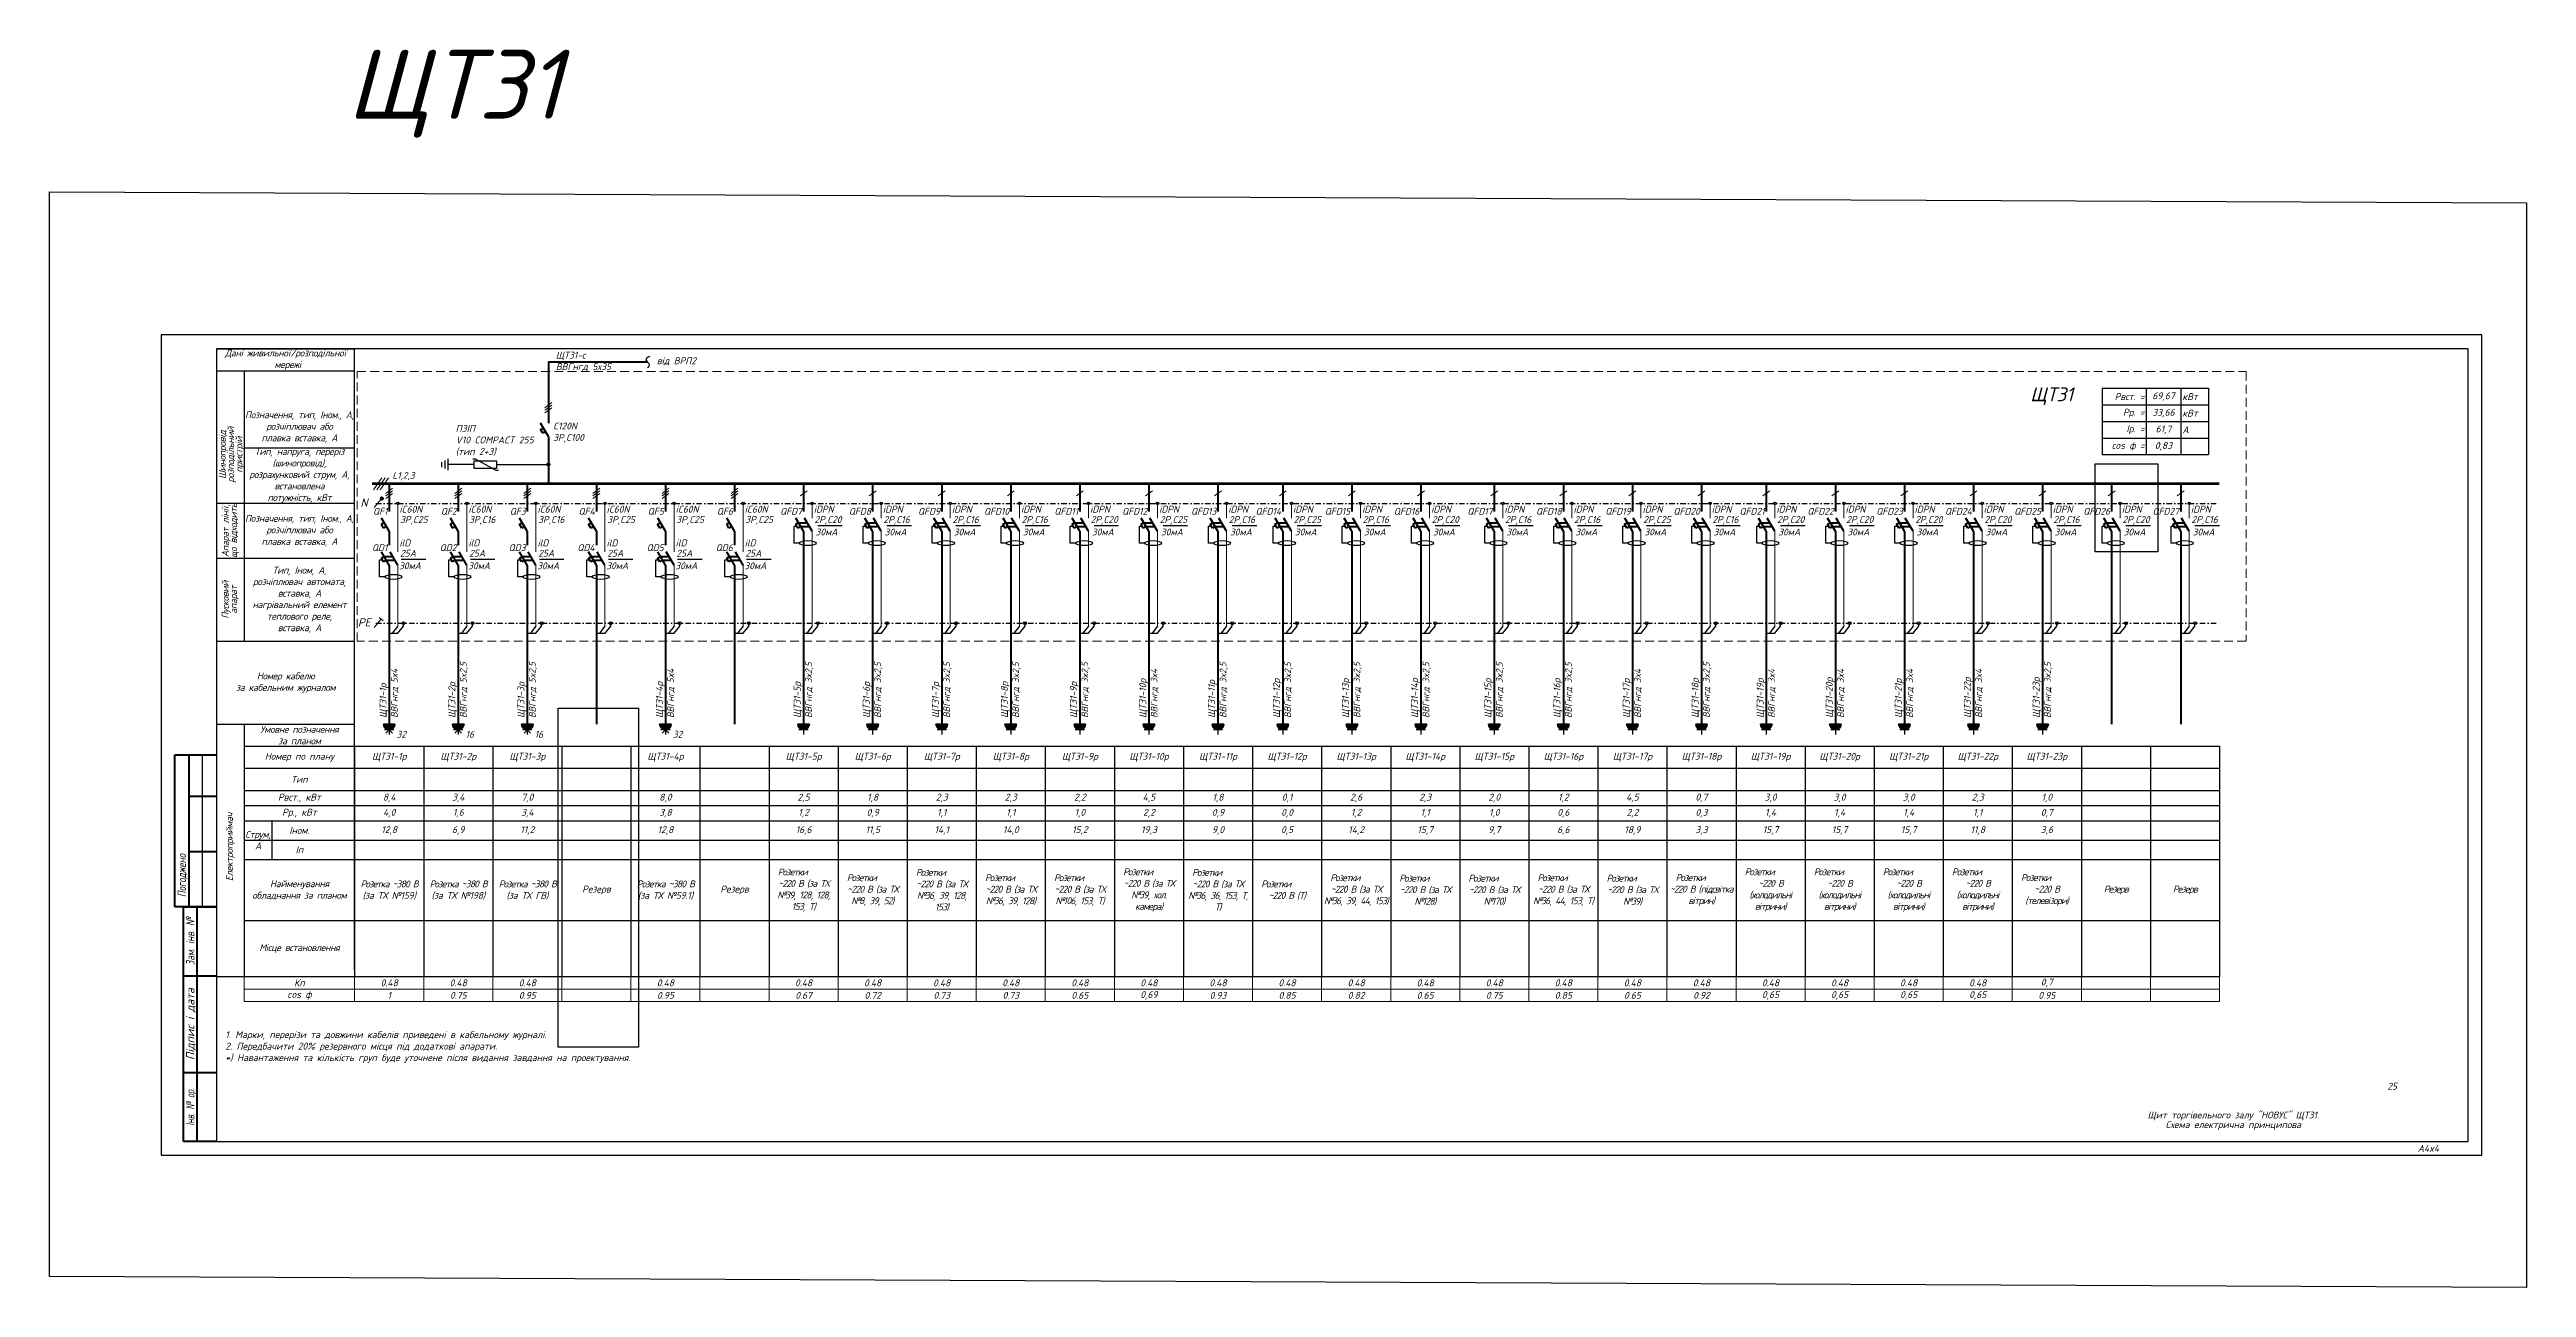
# Model space of a CAD drawing. Header units: millimetres. Extents: x -122434 to 1506205, y -201405 to 386015.
# Drawn here: x 438539 to 528195, y -395 to 44418 of the extents above; entities that cross this region are included whole.
import ezdxf
from ezdxf.enums import TextEntityAlignment as Align

# ---------------------------------------------------------------- set-up
doc = ezdxf.new("R2010")
doc.units = ezdxf.units.MM
doc.linetypes.add('DASHDOTX2', pattern=[2, 1, -0.5, 0, -0.5])
doc.linetypes.add('DASHED', pattern=[9.525, 6.35, -3.175])
doc.layers.get('Defpoints').update_dxf_attribs({"color": 4})
doc.styles.add('GOST 2.304', font='isocpeui.ttf')
doc.styles.add('ICO', font='isocpeui.ttf')
doc.styles.add('ГОСТ 2.304', font='isocpeui.ttf')
doc.styles.add('СГЕНЕРИР_СТИЛЬ_7', font='isocpeui.ttf')

msp = doc.modelspace()

# ---------------------------------------------------------------- texts
at = {"color": 3, "lineweight": 40, "style": 'GOST 2.304'}
msp.add_text('ЩТЗ1', height=2500, dxfattribs=at).set_placement((449305, 41910))
at = {"color": 0, "lineweight": 40, "style": 'GOST 2.304'}
msp.add_text('ЩТЗ1', height=500, dxfattribs=at).set_placement((510233, 31686))
at = {"color": 0, "lineweight": 9, "style": 'ICO'}
for s, height, p in [('L1,2,3', 243.1, (450952, 28879)), ('N', 300, (449793, 27869)), ('PE', 300, (449700, 23531))]:
    msp.add_text(s, height=height, dxfattribs=at).set_placement(p)
at = {"linetype": 'Continuous', "char_height": 250, "style": 'ГОСТ 2.304'}
for s, insert, width, attachment_point in [('{\\T0.95;Дані живильної/розподільної\\P мережі}', (447083, 33189), 5000, 5), ('{\\C7;ЩТЗ1-с}', (456864, 33320), 4000, 4), ('{\\C7;від ВРП2}', (460521, 33132), 4000, 4), ('\\pt3000;ВВГнгд 5х35', (456864, 32920), 4000, 4)]:
    msp.add_mtext(s, dxfattribs=dict(at, insert=insert, width=width, attachment_point=attachment_point))
at = {"color": 7, "linetype": 'Continuous', "char_height": 250, "attachment_point": 5, "rotation": 90, "line_spacing_factor": 0.72, "style": 'ГОСТ 2.304'}
for s, insert, width in [('{\\T0.95;Шинопровід\\Pрозподільний \\Pпристрій}', (445127, 29750), 3500), ('{\\T0.95;Апарат лінії, що відходить}', (445083, 27000), 2000), ('{\\T0.95;Пусковий \\Pапарат}', (445083, 24500), 3000), ('{\\T0.95;Електроприймач}', (445083, 15550), 8900)]:
    msp.add_mtext(s, dxfattribs=dict(at, insert=insert, width=width))
at = {"color": 7, "linetype": 'Continuous', "char_height": 250, "style": 'ГОСТ 2.304'}
for s, insert, width, attachment_point in [('{\\T0.95;Позначення, тип, Iном., А, розчіплювач або \\Pплавка вставка, А}', (447583, 30750), 4000, 5), ('{\\C256;ПЗІП\\PV10 COMPACT 255\\P(тип 2+3)}', (453239, 30272), 4000, 4), ('{\\T0.95;Тип, напруга, переріз (шинопровід), розрахунковий струм, А, встановлена \\Pпотужність, кВт}', (447583, 29000), 4000, 5), ('{\\T0.95;Позначення, тип, Iном., А, розчіплювач або \\Pплавка вставка, А}', (447583, 27000), 4000, 5), ('{\\T0.95;Тип, Iном, А,\\Pрозчіплювач автомата,\\Pвставка, А\\Pнагрівальний елемент теплового реле,\\Pвставка, А}', (447583, 24500), 4000, 5), ('{\\T0.95;Номер кабелю \\Pза кабельним журналом}', (447083, 21500), 5000, 5), ('{\\T0.95;Умовне позначення \\Pза планом}', (447583, 19600), 4000, 5), ('{\\C256;32}', (451098, 19631), 4000, 4), ('{\\C256;16}', (453598, 19631), 4000, 4), ('{\\C256;16}', (456098, 19631), 4000, 4), ('{\\C256;32}', (461098, 19631), 4000, 4), ('{\\T0.95;Струм, А}', (446083, 15800), 1000, 5)]:
    msp.add_mtext(s, dxfattribs=dict(at, insert=insert, width=width, attachment_point=attachment_point))
at = {"color": 1, "linetype": 'Continuous', "insert": (456766, 30553), "char_height": 250, "width": 4000, "attachment_point": 4, "style": 'ГОСТ 2.304'}
msp.add_mtext('{\\C7;C120N\\P3P,C100}', dxfattribs=at)
at = {"color": 7, "linetype": 'Continuous', "char_height": 250, "width": 4000, "attachment_point": 4, "rotation": 90, "style": 'ГОСТ 2.304'}
for s, insert in [('{\\C256;ЩТЗ1-1р\\P\\H0.95833x;ВВГнгд 5x4}', (450833, 20220)), ('{\\C256;ЩТЗ1-2р\\P\\H0.95833x;ВВГнгд 5x2,5}', (453333, 20220)), ('{\\C256;ЩТЗ1-3р\\P\\H0.95833x;ВВГнгд 5x2,5}', (455833, 20220)), ('{\\C256;ЩТЗ1-4р\\P\\H0.95833x;ВВГнгд 5x4}', (460833, 20220)), ('{\\C256;ЩТЗ1-5р\\P\\H0.95833x;ВВГнгд 3x2,5}', (465833, 20220)), ('{\\C256;ЩТЗ1-6р\\P\\H0.95833x;ВВГнгд 3x2,5}', (468333, 20220)), ('{\\C256;ЩТЗ1-7р\\P\\H0.95833x;ВВГнгд 3x2,5}', (470833, 20220)), ('{\\C256;ЩТЗ1-8р\\P\\H0.95833x;ВВГнгд 3x2,5}', (473333, 20220)), ('{\\C256;ЩТЗ1-9р\\P\\H0.95833x;ВВГнгд 3x2,5}', (475833, 20220)), ('{\\C256;ЩТЗ1-10р\\P\\H0.95833x;ВВГнгд 3x4}', (478333, 20220)), ('{\\C256;ЩТЗ1-11р\\P\\H0.95833x;ВВГнгд 3x2,5}', (480833, 20220)), ('{\\C256;ЩТЗ1-12р\\P\\H0.95833x;ВВГнгд 3x2,5}', (483179, 20220)), ('{\\C256;ЩТЗ1-13р\\P\\H0.95833x;ВВГнгд 3x2,5}', (485679, 20220)), ('{\\C256;ЩТЗ1-14р\\P\\H0.95833x;ВВГнгд 3x2,5}', (488179, 20220)), ('{\\C256;ЩТЗ1-15р\\P\\H0.95833x;ВВГнгд 3x2,5}', (490833, 20220)), ('{\\C256;ЩТЗ1-16р\\P\\H0.95833x;ВВГнгд 3x2,5}', (493333, 20220)), ('{\\C256;ЩТЗ1-17р\\P\\H0.95833x;ВВГнгд 3x4}', (495833, 20220)), ('{\\C256;ЩТЗ1-18р\\P\\H0.95833x;ВВГнгд 3x2,5}', (498333, 20220)), ('{\\C256;ЩТЗ1-19р\\P\\H0.95833x;ВВГнгд 3x4}', (500679, 20220)), ('{\\C256;ЩТЗ1-20р\\P\\H0.95833x;ВВГнгд 3x4}', (503179, 20220)), ('{\\C256;ЩТЗ1-21р\\P\\H0.95833x;ВВГнгд 3x4}', (505679, 20220)), ('{\\C256;ЩТЗ1-22р\\P\\H0.95833x;ВВГнгд 3x4}', (508179, 20220)), ('{\\C256;ЩТЗ1-23р\\P\\H0.95833x;ВВГнгд 3x2,5}', (510679, 20220))]:
    msp.add_mtext(s, dxfattribs=dict(at, insert=insert))
at = {"lineweight": 15, "insert": (444902, 8882), "char_height": 250, "width": 14539.48, "attachment_point": 1, "style": 'ГОСТ 2.304'}
msp.add_mtext('{\\C7;1. Марки, перерізи та довжини кабелів приведені в кабельному журналі}.\\P{\\C7;2. Передбачити 20% резервного місця під додаткові апарати.\\P*) Навантаження та кількість груп буде уточнене після видання завдання на проектування.}', dxfattribs=at)
at = {"linetype": 'Continuous', "lineweight": 25, "char_height": 250, "attachment_point": 5, "line_spacing_factor": 0.84, "style": 'GOST 2.304'}
for s, insert, width in [('{\\C7;25}', (523333, 6889), 1500), ('{\\C7;Щит торгівельного залу "НОВУС" ЩТЗ1. \\PСхема електрична принципова }', (517583, 5639), 7000)]:
    msp.add_mtext(s, dxfattribs=dict(at, insert=insert, width=width))

# ---------------------------------------------------------------- blocks, each defined once
blk = doc.blocks.new('*T18')
at = {"color": 0, "linetype": 'ByBlock', "lineweight": -2, "transparency": 16777216}
for p, q in [((0, 0), (71500, 0)), ((0, 0), (0, -8340)), ((4000, 0), (4000, -8340)), ((6500, 0), (6500, -1600)), ((9000, 0), (9000, -1600)), ((11500, 0), (11500, -1600)), ((14000, 0), (14000, -1600)), ((16500, 0), (16500, -1600)), ((19000, 0), (19000, -8340)), ((21500, 0), (21500, -8340)), ((24000, 0), (24000, -8340)), ((26500, 0), (26500, -8340)), ((29000, 0), (29000, -8340)), ((31500, 0), (31500, -8340)), ((34000, 0), (34000, -8340)), ((36500, 0), (36500, -8340)), ((39000, 0), (39000, -8340)), ((41500, 0), (41500, -8340)), ((44000, 0), (44000, -8340)), ((46500, 0), (46500, -8340)), ((49000, 0), (49000, -8340)), ((51500, 0), (51500, -8340)), ((54000, 0), (54000, -8340)), ((56500, 0), (56500, -8340)), ((59000, 0), (59000, -8340)), ((61500, 0), (61500, -8340)), ((64000, 0), (64000, -8340)), ((66500, 0), (66500, -8340)), ((69000, 0), (69000, -8340)), ((71500, 0), (71500, -8340)), ((0, -800), (71500, -800)), ((0, -1600), (71500, -1600)), ((0, -2150), (4000, -2150)), ((6500, -2150), (6500, -8340)), ((9000, -2150), (9000, -8340)), ((11500, -2150), (11500, -8340)), ((14000, -2150), (14000, -8340)), ((16500, -2150), (71500, -2150)), ((16500, -2150), (16500, -8340)), ((0, -2700), (71500, -2700)), ((0, -3400), (71500, -3400)), ((0, -4100), (71500, -4100)), ((0, -6315), (71500, -6315)), ((0, -8340), (71500, -8340))]:
    blk.add_line(p, q, dxfattribs=at)
at = {"color": 0, "lineweight": -2, "transparency": 16777216}
for p, q in [((6500, -1600), (6500, -2150)), ((9000, -1600), (9000, -2150)), ((11500, -1600), (11500, -2150)), ((14000, -1600), (14000, -2150)), ((16500, -1600), (16500, -2150)), ((4000, -2150), (16500, -2150))]:
    blk.add_line(p, q, dxfattribs=at)
at = {"layer": 'Defpoints', "color": 8, "linetype": 'ByBlock', "lineweight": 0, "transparency": 16777216}
for p, q in [((0, -8340), (0, -9247)), ((0, -8794), (71500, -8794)), ((4000, -8340), (4000, -9247)), ((6500, -8340), (6500, -9247)), ((9000, -8340), (9000, -9247)), ((11500, -8340), (11500, -9247)), ((14000, -8340), (14000, -9247)), ((16500, -8340), (16500, -9247)), ((19000, -8340), (19000, -9247)), ((21500, -8340), (21500, -9247)), ((24000, -8340), (24000, -9247)), ((26500, -8340), (26500, -9247)), ((29000, -8340), (29000, -9247)), ((31500, -8340), (31500, -9247)), ((34000, -8340), (34000, -9247)), ((36500, -8340), (36500, -9247)), ((39000, -8340), (39000, -9247)), ((41500, -8340), (41500, -9247)), ((44000, -8340), (44000, -9247)), ((46500, -8340), (46500, -9247)), ((49000, -8340), (49000, -9247)), ((51500, -8340), (51500, -9247)), ((54000, -8340), (54000, -9247)), ((56500, -8340), (56500, -9247)), ((59000, -8340), (59000, -9247)), ((61500, -8340), (61500, -9247)), ((64000, -8340), (64000, -9247)), ((66500, -8340), (66500, -9247)), ((69000, -8340), (69000, -9247)), ((71500, -8340), (71500, -9247)), ((0, -9247), (71500, -9247))]:
    blk.add_line(p, q, dxfattribs=at)
at = {"color": 0, "transparency": 16777216, "char_height": 250, "attachment_point": 5, "style": 'ГОСТ 2.304'}
for s, insert, width in [('Номер по плану', (2000, -400), 3880), ('ЩТЗ1-1р', (5250, -400), 2380), ('ЩТЗ1-2р', (7750, -400), 2380), ('ЩТЗ1-3р', (10250, -400), 2380), ('ЩТЗ1-4р', (15250, -400), 2380), ('ЩТЗ1-5р', (20250, -400), 2380), ('ЩТЗ1-6р', (22750, -400), 2380), ('ЩТЗ1-7р', (25250, -400), 2380), ('ЩТЗ1-8р', (27750, -400), 2380), ('ЩТЗ1-9р', (30250, -400), 2380), ('ЩТЗ1-10р', (32750, -400), 2380), ('ЩТЗ1-11р', (35250, -400), 2380), ('ЩТЗ1-12р', (37750, -400), 2380), ('ЩТЗ1-13р', (40250, -400), 2380), ('ЩТЗ1-14р', (42750, -400), 2380), ('ЩТЗ1-15р', (45250, -400), 2380), ('ЩТЗ1-16р', (47750, -400), 2380), ('ЩТЗ1-17р', (50250, -400), 2380), ('ЩТЗ1-18р', (52750, -400), 2380), ('ЩТЗ1-19р', (55250, -400), 2380), ('ЩТЗ1-20р', (57750, -400), 2380), ('ЩТЗ1-21р', (60250, -400), 2380), ('ЩТЗ1-22р', (62750, -400), 2380), ('ЩТЗ1-23р', (65250, -400), 2380), ('Рвст., кВт', (2000, -1875), 3880), ('Тип', (2000, -1200), 3880), ('8,4', (5250, -1875), 2380), ('3,4', (7750, -1875), 2380), ('7,0', (10250, -1875), 2380), ('8,0', (15250, -1875), 2380), ('2,5', (20250, -1875), 2380), ('1,8', (22750, -1875), 2380), ('2,3', (25250, -1875), 2380), ('2,3', (27750, -1875), 2380), ('2,2', (30250, -1875), 2380), ('4,5', (32750, -1875), 2380), ('1,8', (35250, -1875), 2380), ('0,1', (37750, -1875), 2380), ('2,6', (40250, -1875), 2380), ('2,3', (42750, -1875), 2380), ('2,0', (45250, -1875), 2380), ('1,2', (47750, -1875), 2380), ('4,5', (50250, -1875), 2380), ('0,7', (52750, -1875), 2380), ('3,0', (55250, -1875), 2380), ('3,0', (57750, -1875), 2380), ('3,0', (60250, -1875), 2380), ('2,3', (62750, -1875), 2380), ('1,0', (65250, -1875), 2380), ('Рр., кВт', (2000, -2425), 3880), ('Іном.', (2000, -3050), 3880), ('12,8', (5250, -3050), 2380), ('6,9', (7750, -3050), 2380), ('11,2', (10250, -3050), 2380), ('12,8', (15250, -3050), 2380), ('16,6', (20250, -3050), 2380), ('11,5', (22750, -3050), 2380), ('14,1', (25250, -3050), 2380), ('14,0', (27750, -3050), 2380), ('15,2', (30250, -3050), 2380), ('19,3', (32750, -3050), 2380), ('9,0', (35250, -3050), 2380), ('0,5', (37750, -3050), 2380), ('14,2', (40250, -3050), 2380), ('15,7', (42750, -3050), 2380), ('9,7', (45250, -3050), 2380), ('6,6', (47750, -3050), 2380), ('18,9', (50250, -3050), 2380), ('3,3', (52750, -3050), 2380), ('15,7', (55250, -3050), 2380), ('15,7', (57750, -3050), 2380), ('15,7', (60250, -3050), 2380), ('11,8', (62750, -3050), 2380), ('3,6', (65250, -3050), 2380), ('Іп', (2000, -3750), 3880), ('{\\T0.85;\\C7;Розетки       ~220 В (за ТХ №39, 128, 128, 153, T)}', (20250, -5208), 2380), ('{\\T0.85;\\C7;Розетки       ~220 В (за ТХ №36, 39, 128, 153)}', (25250, -5208), 2380), ('{\\T0.85;\\C7;Розетки       ~220 В (за ТХ №39, хол. камера)}', (32750, -5208), 2380), ('{\\T0.85;\\C7;Розетки       ~220 В (за ТХ №36, 36, 153, Т, Т)}', (35250, -5208), 2380), ('{\\T0.85;\\C7;Розетки       ~220 В (холодильні вітрини)}', (55250, -5208), 2380), ('{\\T0.85;\\C7;Розетки       ~220 В (холодильні вітрини)}', (57750, -5208), 2380), ('{\\T0.85;\\C7;Розетки       ~220 В (холодильні вітрини)}', (60250, -5208), 2380), ('{\\T0.85;\\C7;Розетки       ~220 В (холодильні вітрини)}', (62750, -5208), 2380), ('{\\T0.95;\\C7;Найменування обладнання за планом}', (2000, -5208), 3880), ('{\\T0.85;\\C7;Розетка ~380 В \\T0.95;(за ТХ №159)}', (5250, -5208), 2380), ('{\\T0.85;\\C7;Розетка ~380 В \\T0.95;(за ТХ №198)}', (7750, -5208), 2380), ('{\\T0.85;\\C7;Розетка ~380 В \\T0.95;(за ТХ ГВ)}', (10250, -5208), 2380), ('Резерв', (12750, -5208), 2380), ('{\\T0.85;\\C7;Розетка ~380 В \\T0.95;(за ТХ №59.1)}', (15250, -5208), 2380), ('Резерв', (17750, -5208), 2380), ('{\\T0.85;\\C7;Розетки       ~220 В (за ТХ №8, 39, 52)}', (22750, -5208), 2380), ('{\\T0.85;\\C7;Розетки       ~220 В (за ТХ №36, 39, 128)}', (27750, -5208), 2380), ('{\\T0.85;\\C7;Розетки       ~220 В (за ТХ №106, 153, T)}', (30250, -5208), 2380), ('{\\T0.85;\\C7;Розетки       ~220 В (Т)}', (37750, -5208), 2380), ('{\\T0.85;\\C7;Розетки       ~220 В (за ТХ №36, 39, 44, 153)}', (40250, -5208), 2380), ('{\\T0.85;\\C7;Розетки       ~220 В (за ТХ №128)}', (42750, -5208), 2380), ('{\\T0.85;\\C7;Розетки       ~220 В (за ТХ №170)}', (45250, -5208), 2380), ('{\\T0.85;\\C7;Розетки       ~220 В (за ТХ №36, 44, 153, T)}', (47750, -5208), 2380), ('{\\T0.85;\\C7;Розетки       ~220 В (за ТХ №39)}', (50250, -5208), 2380), ('{\\T0.85;\\C7;Розетки       ~220 В (підсвітка вітрин)}', (52750, -5208), 2380), ('{\\T0.85;\\C7;Розетки       ~220 В (телевізори)}', (65250, -5208), 2380), ('{\\T0.85;\\C7;Резерв}', (67750, -5208), 2380), ('{\\T0.85;\\C7;Резерв}', (70250, -5208), 2380), ('{\\T0.95;\\C7;Місце встановлення}', (2000, -7328), 3880)]:
    blk.add_mtext(s, dxfattribs=dict(at, insert=insert, width=width))
at = {"color": 7, "true_color": 0xffffff, "transparency": 16777216, "char_height": 250, "attachment_point": 5, "style": 'ГОСТ 2.304'}
for s, insert, width in [('4,0', (5250, -2425), 2380), ('1,6', (7750, -2425), 2380), ('3,4', (10250, -2425), 2380), ('3,8', (15250, -2425), 2380), ('1,2', (20250, -2425), 2380), ('0,9', (22750, -2425), 2380), ('1,1', (25250, -2425), 2380), ('1,1', (27750, -2425), 2380), ('1,0', (30250, -2425), 2380), ('2,2', (32750, -2425), 2380), ('0,9', (35250, -2425), 2380), ('0,0', (37750, -2425), 2380), ('1,2', (40250, -2425), 2380), ('1,1', (42750, -2425), 2380), ('1,0', (45250, -2425), 2380), ('0,6', (47750, -2425), 2380), ('2,2', (50250, -2425), 2380), ('0,3', (52750, -2425), 2380), ('1,4', (55250, -2425), 2380), ('1,4', (57750, -2425), 2380), ('1,4', (60250, -2425), 2380), ('1,1', (62750, -2425), 2380), ('0,7', (65250, -2425), 2380), ('cos ф', (2000, -9020), 3880), ('Кп', (2000, -8567), 3880), ('0.48', (5250, -8567), 2380), ('1', (5250, -9020), 2380), ('0.48', (7750, -8567), 2380), ('0.75', (7750, -9020), 2380), ('0.48', (10250, -8567), 2380), ('0.95', (10250, -9020), 2380), ('0.48', (15250, -8567), 2380), ('0.95', (15250, -9020), 2380), ('0.48', (20250, -8567), 2380), ('0.67', (20250, -9020), 2380), ('0.48', (22750, -8567), 2380), ('0.72', (22750, -9020), 2380), ('0.48', (25250, -8567), 2380), ('0.73', (25250, -9020), 2380), ('0.48', (27750, -8567), 2380), ('0.73', (27750, -9020), 2380), ('0.48', (30250, -8567), 2380), ('0.65', (30250, -9020), 2380), ('0.48', (32750, -8567), 2380), ('0,69', (32750, -9020), 2380), ('0.48', (35250, -8567), 2380), ('0.93', (35250, -9020), 2380), ('0.48', (37750, -8567), 2380), ('0.85', (37750, -9020), 2380), ('0.48', (40250, -8567), 2380), ('0.82', (40250, -9020), 2380), ('0.48', (42750, -8567), 2380), ('0.65', (42750, -9020), 2380), ('0.48', (45250, -8567), 2380), ('0.75', (45250, -9020), 2380), ('0.48', (47750, -8567), 2380), ('0.85', (47750, -9020), 2380), ('0.48', (50250, -8567), 2380), ('0.65', (50250, -9020), 2380), ('0.48', (52750, -8567), 2380), ('0.92', (52750, -9020), 2380), ('0.48', (55250, -8567), 2380), ('0,65', (55250, -9020), 2380), ('0.48', (57750, -8567), 2380), ('0,65', (57750, -9020), 2380), ('0.48', (60250, -8567), 2380), ('0,65', (60250, -9020), 2380), ('0.48', (62750, -8567), 2380), ('0,65', (62750, -9020), 2380), ('0.95', (65250, -9020), 2380), ('0,7', (65250, -8567), 2380)]:
    blk.add_mtext(s, dxfattribs=dict(at, insert=insert, width=width))
blk = doc.blocks.new('*T19')
at = {"color": 0, "linetype": 'ByBlock', "lineweight": -2, "transparency": 16777216}
for p, q in [((0, 0), (3860, 0)), ((0, 0), (0, -2400)), ((1600, 0), (1600, -2400)), ((2850, 0), (2850, -2400)), ((3860, 0), (3860, -2400)), ((0, -600), (1600, -600)), ((2850, -600), (3860, -600)), ((0, -1200), (1600, -1200)), ((2850, -1200), (3860, -1200)), ((0, -1800), (3860, -1800)), ((0, -2400), (3860, -2400))]:
    blk.add_line(p, q, dxfattribs=at)
at = {"color": 0, "lineweight": -2, "transparency": 16777216}
for p, q in [((1600, -600), (2850, -600)), ((1600, -1200), (2850, -1200))]:
    blk.add_line(p, q, dxfattribs=at)
at = {"color": 0, "transparency": 16777216, "char_height": 250, "style": 'ГОСТ 2.304'}
for s, insert, width, attachment_point in [('Рвст. =', (1540, -300), 1480, 6), ('Рр. =', (1540, -900), 1480, 6), ('33,66', (2225, -900), 1130, 5), ('69,67', (2225, -300), 1130, 5), ('кВт', (2910, -300), 890, 4), ('кВт', (2910, -900), 890, 4), ('Ір. =', (1540, -1500), 1480, 6), ('61,7', (2225, -1500), 1130, 5), ('А', (2910, -1500), 890, 4), ('сos ф =', (1540, -2100), 1480, 6), ('0,83', (2225, -2100), 1130, 5)]:
    blk.add_mtext(s, dxfattribs=dict(at, insert=insert, width=width, attachment_point=attachment_point))
blk = doc.blocks.new('*U159')
at = {"color": 0, "lineweight": 40}
for p, q in [((0, 0), (0, -1005)), ((-284, -1468), (-180, -1408)), ((-204, -1607), (-284, -1468)), ((0, -1720), (-280, -1240)), ((-100, -1547), (-204, -1607)), ((-181, -1409), (130, -1409)), ((-100, -1547), (210, -1547)), ((311, -1720), (31, -1240))]:
    blk.add_line(p, q, dxfattribs=at)
at = {"color": 0, "lineweight": 13}
blk.add_line((-124, -441), (124, -256), dxfattribs=at)
at = {"color": 0, "lineweight": 9}
for p, q in [((311, -711), (311, -1240)), ((311, -2461), (311, -1720)), ((311, -2941), (311, -2461)), ((311, -5151), (311, -2941))]:
    blk.add_line(p, q, dxfattribs=at)
at = {"lineweight": 40}
for p, q in [((0, -1720), (0, -2226)), ((0, -2226), (0, -2941)), ((0, -2941), (0, -4529))]:
    blk.add_line(p, q, dxfattribs=at)
blk.add_line((516, -1512), (1402, -1512))
at = {"color": 0}
blk.add_lwpolyline([(-151, -2149), (-346, -2149), (-346, -1537), (-244, -1537)], dxfattribs=at)
blk.add_circle((311, -711), 46.3, dxfattribs=at)
blk.add_ellipse((153, -2149), major_axis=(-304, 0), ratio=0.29336, dxfattribs=at)
at = {"color": 0, "lineweight": 40}
blk.add_point((-37, -1659), dxfattribs=at)
at = {"style": 'ГОСТ 2.304'}
blk.add_attdef('QF', text='', height=250, dxfattribs=at).set_placement((-61, -997), align=Align.MIDDLE_RIGHT)
at = {"lineweight": 50, "style": 'ГОСТ 2.304'}
for tag, p in [('ТYPE', (369, -1046)), ('CURRENT', (391, -1419)), ('D_CURRENT', (432, -1871))]:
    blk.add_attdef(tag, p, '', height=250, dxfattribs=at)
blk = doc.blocks.new('*U162')
at = {"color": 0, "lineweight": 40}
for p, q in [((0, 0), (0, -1005)), ((-284, -1468), (-180, -1408)), ((-204, -1607), (-284, -1468)), ((0, -1720), (-280, -1240)), ((-100, -1547), (-204, -1607)), ((-284, -2690), (-180, -2630)), ((0, -2941), (-280, -2461)), ((-181, -2631), (130, -2631)), ((311, -2941), (31, -2461)), ((-204, -2828), (-284, -2690)), ((-100, -2768), (-204, -2828)), ((-100, -2768), (210, -2768))]:
    blk.add_line(p, q, dxfattribs=at)
at = {"color": 0, "lineweight": 13}
for p, q in [((-124, -348), (124, -163)), ((-124, -441), (124, -256)), ((-124, -533), (124, -348))]:
    blk.add_line(p, q, dxfattribs=at)
at = {"color": 0, "lineweight": 9}
for p, q in [((311, -711), (311, -1240)), ((311, -1240), (311, -1720)), ((311, -2461), (311, -1720)), ((311, -5151), (311, -2941))]:
    blk.add_line(p, q, dxfattribs=at)
at = {"lineweight": 40}
for p, q in [((0, -1720), (0, -2226)), ((0, -2941), (0, -4529))]:
    blk.add_line(p, q, dxfattribs=at)
blk.add_line((439, -2733), (1325, -2733))
at = {"color": 0}
blk.add_lwpolyline([(-151, -3371), (-346, -3371), (-346, -2759), (-244, -2759)], dxfattribs=at)
blk.add_circle((311, -711), 46.3, dxfattribs=at)
blk.add_ellipse((153, -3371), major_axis=(-304, 0), ratio=0.29336, dxfattribs=at)
at = {"color": 0, "lineweight": 40}
blk.add_point((-37, -1659), dxfattribs=at)
at = {"style": 'ГОСТ 2.304'}
for tag, p in [('QF', (-61, -997)), ('Q', (-66, -2313))]:
    blk.add_attdef(tag, text='', height=250, dxfattribs=at).set_placement(p, align=Align.MIDDLE_RIGHT)
at = {"lineweight": 50, "style": 'ГОСТ 2.304'}
for tag, p in [('ТYPE', (369, -1046)), ('CURRENT', (391, -1419)), ('Q_ТYPE', (369, -2267)), ('Q_CURRENT', (391, -2641)), ('QD_CURRENT', (355, -3093))]:
    blk.add_attdef(tag, p, '', height=250, dxfattribs=at)
blk = doc.blocks.new('*U3')
h = blk.add_hatch(color=256)
h.dxf.hatch_style = 1
h.paths.add_polyline_path([(175, 0, 1), (-175, 0)])
at = {"color": 0, "linetype": 'Continuous', "lineweight": 30}
for p, q in [((175, 0), (-175, 0)), ((140, 175), (-140, 175)), ((0, 175), (0, 315)), ((0, 175), (0, 315)), ((0, 175), (0, 315)), ((0, 175), (0, 0))]:
    blk.add_line(p, q, dxfattribs=at)
at = {"lineweight": 30}
for q in [(-99, 274), (99, 274)]:
    blk.add_line((0, 175), q, dxfattribs=at)
at = {"color": 0, "linetype": 'Continuous', "lineweight": 30}
blk.add_arc((0, 0), 175, 0, 180, dxfattribs=at)
blk = doc.blocks.new('*U4')
h = blk.add_hatch(color=256)
h.dxf.hatch_style = 1
h.paths.add_polyline_path([(175, 0, 1), (-175, 0)])
at = {"color": 0, "linetype": 'Continuous', "lineweight": 30}
for p, q in [((175, 0), (-175, 0)), ((140, 175), (-140, 175)), ((0, 175), (0, 315)), ((0, 175), (0, 315)), ((0, 175), (0, 315))]:
    blk.add_line(p, q, dxfattribs=at)
blk.add_arc((0, 0), 175, 0, 180, dxfattribs=at)
blk = doc.blocks.new('Рамка А4х4')
at = {"lineweight": 40}
for p, q in [((4.94, 90), (4.94, 145)), ((4.94, 145), (19.94, 145)), ((9.94, 145), (9.94, 90)), ((9.94, 130), (19.94, 130)), ((9.94, 110), (19.94, 110)), ((19.94, 90), (4.94, 90))]:
    blk.add_line(p, q, dxfattribs=at)
at = {"lineweight": 25}
blk.add_line((14.94, 90), (14.94, 145), dxfattribs=at)
at = {"linetype": 'Continuous', "lineweight": 60}
for p, q in [((8, 5), (8, 90)), ((8, 90), (20, 90)), ((13, 5), (13, 90)), ((8, 65), (20, 65)), ((8, 30), (20, 30)), ((20, 5), (8, 5))]:
    blk.add_line(p, q, dxfattribs=at)
at = {"lineweight": 30, "ltscale": 100}
blk.add_lwpolyline([(20, 5), (835, 5), (835, 292), (20, 292)], close=True, dxfattribs=at)
at = {"layer": 'Defpoints', "ltscale": 100}
blk.add_lwpolyline([(0, 0), (840, 0), (840, 297), (0, 297)], close=True, dxfattribs=at)
at = {"linetype": 'Continuous', "lineweight": 25, "style": 'СГЕНЕРИР_СТИЛЬ_7'}
for s, width, p in [('Погоджено', 0.8, (7.44, 101.27)), ('Зам. інв. №', 0.8, (10.5, 77.5)), ('Інв. № ор.', 0.7, (10.5, 17.5))]:
    blk.add_text(s, height=3, rotation=90, dxfattribs=dict(at, width=width)).set_placement(p, align=Align.MIDDLE_CENTER)
blk.add_text('Підпис і дата', height=3, rotation=90, dxfattribs=at).set_placement((10.5, 47.5), align=Align.MIDDLE_CENTER)
at = {"linetype": 'Continuous', "style": 'ГОСТ 2.304'}
blk.add_text('А4x4', height=2.5, dxfattribs=at).set_placement((816.77, 1.24))

# ---------------------------------------------------------------- linework, layer by layer
at = {"ltscale": 200}
for p, q in [((444583, 33589), (449583, 33589)), ((444583, 33589), (444583, 10859)), ((449583, 11100), (449583, 33589)), ((444583, 32789), (449583, 32789)), ((445583, 32789), (445583, 28000))]:
    msp.add_line(p, q, dxfattribs=at)
at = {"lineweight": 40, "ltscale": 200}
for p, q in [((456595, 33110), (460174, 33110)), ((456595, 33110), (456595, 30893)), ((450833, 24170), (450833, 20000)), ((453333, 24170), (453333, 20000)), ((455833, 24170), (455833, 20000)), ((458333, 24170), (458333, 20000)), ((460833, 24170), (460833, 20000)), ((463333, 24170), (463333, 20000)), ((465833, 24170), (465833, 20000)), ((468333, 24170), (468333, 20000)), ((470833, 24170), (470833, 20000)), ((473333, 24170), (473333, 20000)), ((475833, 24170), (475833, 20000)), ((478333, 24170), (478333, 20000)), ((480833, 24170), (480833, 20000)), ((483179, 24170), (483179, 20000)), ((485679, 24170), (485679, 20000)), ((488179, 24170), (488179, 20000)), ((490833, 24170), (490833, 20000)), ((493333, 24170), (493333, 20000)), ((495833, 24170), (495833, 20000)), ((498333, 24170), (498333, 20000)), ((500679, 24170), (500679, 20000)), ((503179, 24170), (503179, 20000)), ((505679, 24170), (505679, 20000)), ((508179, 24170), (508179, 20000)), ((510679, 24170), (510679, 20000)), ((513179, 24170), (513179, 20000)), ((515679, 24170), (515679, 20000))]:
    msp.add_line(p, q, dxfattribs=at)
at = {"color": 0, "lineweight": 13, "ltscale": 200}
for p, q in [((456471, 31451), (456719, 31637)), ((456471, 31360), (456719, 31545)), ((456471, 31268), (456719, 31453))]:
    msp.add_line(p, q, dxfattribs=at)
at = {"color": 0, "lineweight": 40, "ltscale": 200}
for p, q in [((456311, 30665), (456415, 30725)), ((456391, 30526), (456311, 30665)), ((456595, 30413), (456315, 30893)), ((456495, 30586), (456391, 30526)), ((456595, 30413), (456595, 28699))]:
    msp.add_line(p, q, dxfattribs=at)
at = {"color": 7, "ltscale": 200}
for p, q in [((445583, 30000), (449583, 30000)), ((444583, 28000), (449583, 28000)), ((445583, 28000), (445583, 26000)), ((444583, 26000), (449583, 26000)), ((445583, 26000), (445583, 23000)), ((444583, 23000), (449583, 23000)), ((444583, 20000), (449583, 20000)), ((445583, 20000), (445583, 11100)), ((445583, 19200), (449583, 19200)), ((445583, 18400), (449583, 18400)), ((445583, 17600), (449583, 17600)), ((445583, 16500), (449583, 16500)), ((446583, 16500), (446583, 15100)), ((446583, 15800), (449583, 15800)), ((445583, 15100), (449583, 15100)), ((444583, 10859), (445583, 10859))]:
    msp.add_line(p, q, dxfattribs=at)
at = {"color": 7, "lineweight": 30, "ltscale": 300}
for p, q in [((453953, 29594, 0), (453864, 29594, 0)), ((454703, 29179, 0), (453953, 29594, 0)), ((453914, 29392, 0), (452971, 29392, 0)), ((454792, 29179, 0), (454703, 29179, 0)), ((454714, 29392, 0), (456595, 29392, 0))]:
    msp.add_line(p, q, dxfattribs=at)
at = {"lineweight": 15, "ltscale": 200}
for p, q in [((450566, 28917), (450260, 28480)), ((450690, 28917), (450384, 28480)), ((450814, 28917), (450508, 28480))]:
    msp.add_line(p, q, dxfattribs=at)
at = {"color": 0, "linetype": 'DASHDOTX2', "ltscale": 200}
for p, q in [((450351, 27988), (517083, 27988)), ((450351, 23648), (517083, 23648))]:
    msp.add_line(p, q, dxfattribs=at)
at = {"color": 0, "ltscale": 200}
for p, q in [((451144, 23548), (450946, 23288)), ((451147, 23288), (451350, 23548)), ((451350, 23548), (451350, 23648)), ((453644, 23548), (453446, 23288)), ((453647, 23288), (453850, 23548)), ((453850, 23548), (453850, 23648)), ((456144, 23548), (455946, 23288)), ((456147, 23288), (456350, 23548)), ((456350, 23548), (456350, 23648)), ((458644, 23548), (458446, 23288)), ((458647, 23288), (458850, 23548)), ((458850, 23548), (458850, 23648)), ((461144, 23548), (460946, 23288)), ((461147, 23288), (461350, 23548)), ((461350, 23548), (461350, 23648)), ((463644, 23548), (463446, 23288)), ((463647, 23288), (463850, 23548)), ((463850, 23548), (463850, 23648)), ((466144, 23548), (465946, 23288)), ((466147, 23288), (466350, 23548)), ((466350, 23548), (466350, 23648)), ((468644, 23548), (468446, 23288)), ((468647, 23288), (468850, 23548)), ((468850, 23548), (468850, 23648)), ((471144, 23548), (470946, 23288)), ((471147, 23288), (471350, 23548)), ((471350, 23548), (471350, 23648)), ((473644, 23548), (473446, 23288)), ((473647, 23288), (473850, 23548)), ((473850, 23548), (473850, 23648)), ((476144, 23548), (475946, 23288)), ((476147, 23288), (476350, 23548)), ((476350, 23548), (476350, 23648)), ((478644, 23548), (478446, 23288)), ((478647, 23288), (478850, 23548)), ((478850, 23548), (478850, 23648)), ((481144, 23548), (480946, 23288)), ((481147, 23288), (481350, 23548)), ((481350, 23548), (481350, 23648)), ((483490, 23548), (483293, 23288)), ((483494, 23288), (483696, 23548)), ((483696, 23548), (483696, 23648)), ((485990, 23548), (485793, 23288)), ((485994, 23288), (486196, 23548)), ((486196, 23548), (486196, 23648)), ((488490, 23548), (488293, 23288)), ((488494, 23288), (488696, 23548)), ((488696, 23548), (488696, 23648)), ((491144, 23548), (490946, 23288)), ((491147, 23288), (491350, 23548)), ((491350, 23548), (491350, 23648)), ((493644, 23548), (493446, 23288)), ((493647, 23288), (493850, 23548)), ((493850, 23548), (493850, 23648)), ((496144, 23548), (495946, 23288)), ((496147, 23288), (496350, 23548)), ((496350, 23548), (496350, 23648)), ((498644, 23548), (498446, 23288)), ((498647, 23288), (498850, 23548)), ((498850, 23548), (498850, 23648)), ((500990, 23548), (500793, 23288)), ((500994, 23288), (501196, 23548)), ((501196, 23548), (501196, 23648)), ((503490, 23548), (503293, 23288)), ((503494, 23288), (503696, 23548)), ((503696, 23548), (503696, 23648)), ((505990, 23548), (505793, 23288)), ((505994, 23288), (506196, 23548)), ((506196, 23548), (506196, 23648)), ((508490, 23548), (508293, 23288)), ((508494, 23288), (508696, 23548)), ((508696, 23548), (508696, 23648)), ((510990, 23548), (510793, 23288)), ((510994, 23288), (511196, 23548)), ((511196, 23548), (511196, 23648)), ((513490, 23548), (513293, 23288)), ((513494, 23288), (513696, 23548)), ((513696, 23548), (513696, 23648)), ((515990, 23548), (515793, 23288)), ((515994, 23288), (516196, 23548)), ((516196, 23548), (516196, 23648)), ((450824, 23288), (451147, 23288)), ((453324, 23288), (453647, 23288)), ((455824, 23288), (456147, 23288)), ((458324, 23288), (458647, 23288)), ((460824, 23288), (461147, 23288)), ((463324, 23288), (463647, 23288)), ((465824, 23288), (466147, 23288)), ((468324, 23288), (468647, 23288)), ((470824, 23288), (471147, 23288)), ((473324, 23288), (473647, 23288)), ((475824, 23288), (476147, 23288)), ((478324, 23288), (478647, 23288)), ((480824, 23288), (481147, 23288)), ((483170, 23288), (483494, 23288)), ((485670, 23288), (485994, 23288)), ((488170, 23288), (488494, 23288)), ((490824, 23288), (491147, 23288)), ((493324, 23288), (493647, 23288)), ((495824, 23288), (496147, 23288)), ((498324, 23288), (498647, 23288)), ((500670, 23288), (500994, 23288)), ((503170, 23288), (503494, 23288)), ((505670, 23288), (505994, 23288)), ((508170, 23288), (508494, 23288)), ((510670, 23288), (510994, 23288)), ((513170, 23288), (513494, 23288)), ((515670, 23288), (515994, 23288))]:
    msp.add_line(p, q, dxfattribs=at)
at = {"color": 3}
msp.add_lwpolyline([(438539, 39269), (528195, 38874), (528195, -395), (438539, 0)], close=True, dxfattribs=at)
at = {"linetype": 'DASHED', "lineweight": 18, "ltscale": 50}
msp.add_lwpolyline([(449672, 32759), (518046, 32759), (518046, 23000), (449672, 23000)], close=True, dxfattribs=at)
at = {"color": 7, "lineweight": 30, "ltscale": 100, "elevation": 0}
for points in [[(452971, 29189), (452971, 29596)], [(452744, 29303), (452744, 29481)], [(452857, 29246), (452857, 29538)]]:
    msp.add_lwpolyline(points, dxfattribs=at)
at = {"color": 0, "lineweight": 40, "ltscale": 50, "const_width": 100}
msp.add_lwpolyline([(450209, 28699), (517083, 28699)], dxfattribs=at)
at = {"color": 7, "lineweight": 30, "ltscale": 100, "elevation": 0}
msp.add_lwpolyline([(453914, 29255), (453914, 29529), (454714, 29529), (454714, 29255)], close=True, dxfattribs=at)
at = {"lineweight": 20, "ltscale": 50}
for points in [[(450542, 28138), (450286, 27838)], [(450542, 23799), (450286, 23499)], [(450539, 23802), (450620, 23739), (450465, 23860)]]:
    msp.add_lwpolyline(points, dxfattribs=at)
at = {"lineweight": 9, "ltscale": 50, "const_width": 75}
msp.add_lwpolyline([(450531, 28165, 1), (450606, 28165, 1)], format="xyb", close=True, dxfattribs=at)
at = {"color": 0}
for centre in [(456595, 29392, 0), (451350, 23648), (453850, 23648), (456350, 23648), (458850, 23648), (461350, 23648), (463850, 23648), (466350, 23648), (468850, 23648), (471350, 23648), (473850, 23648), (476350, 23648), (478850, 23648), (481350, 23648), (483696, 23648), (486196, 23648), (488696, 23648), (491350, 23648), (493850, 23648), (496350, 23648), (498850, 23648), (501196, 23648), (503696, 23648), (506196, 23648), (508696, 23648), (511196, 23648), (513696, 23648), (516196, 23648)]:
    msp.add_circle(centre, 51.8, dxfattribs=at)
msp.add_spline([(460264, 33308), (460120, 33186), (460248, 33005), (460184, 32899)], degree=3)
at = {"layer": 'Defpoints'}
for points in [[(512587, 29422), (514852, 29422), (514852, 26235), (512587, 26235)], [(456946, 20579), (459858, 20579), (459858, 8301), (456946, 8301)]]:
    msp.add_lwpolyline(points, close=True, dxfattribs=at)

# ---------------------------------------------------------------- block references
at = {"color": 2, "xscale": 100, "yscale": 100, "zscale": 100}
msp.add_blockref('Рамка А4х4', (442583, 4389), dxfattribs=at)
for name, p in [('*T19', (512831, 32154)), ('*T18', (445583, 19200))]:
    msp.add_blockref(name, p)
at = {"lineweight": 50}
for name, p, values in [('*U162', (450833, 28699), {'QF': 'QF1', 'ТYPE': 'iC60N', 'CURRENT': '3P,C25', 'Q': 'QD1', 'Q_ТYPE': 'ilD', 'Q_CURRENT': '25A', 'QD_CURRENT': '30мА'}), ('*U162', (453333, 28699), {'QF': 'QF2', 'ТYPE': 'iC60N', 'CURRENT': '3P,C16', 'Q': 'QD2', 'Q_ТYPE': 'ilD', 'Q_CURRENT': '25A', 'QD_CURRENT': '30мА'}), ('*U162', (455833, 28699), {'QF': 'QF3', 'ТYPE': 'iC60N', 'CURRENT': '3P,C16', 'Q': 'QD3', 'Q_ТYPE': 'ilD', 'Q_CURRENT': '25A', 'QD_CURRENT': '30мА'}), ('*U162', (458333, 28699), {'QF': 'QF4', 'ТYPE': 'iC60N', 'CURRENT': '3P,C25', 'Q': 'QD4', 'Q_ТYPE': 'ilD', 'Q_CURRENT': '25A', 'QD_CURRENT': '30мА'}), ('*U162', (460833, 28699), {'QF': 'QF5', 'ТYPE': 'iC60N', 'CURRENT': '3P,C25', 'Q': 'QD5', 'Q_ТYPE': 'ilD', 'Q_CURRENT': '25A', 'QD_CURRENT': '30мА'}), ('*U162', (463333, 28699), {'QF': 'QF6', 'ТYPE': 'iC60N', 'CURRENT': '3P,C25', 'Q': 'QD6', 'Q_ТYPE': 'ilD', 'Q_CURRENT': '25A', 'QD_CURRENT': '30мА'}), ('*U159', (465833, 28699), {'QF': 'QFD7', 'ТYPE': 'iDPN', 'CURRENT': '2P,C20', 'D_CURRENT': '30мА'}), ('*U159', (468333, 28699), {'QF': 'QFD8', 'ТYPE': 'iDPN', 'CURRENT': '2P,C16', 'D_CURRENT': '30мА'}), ('*U159', (470833, 28699), {'QF': 'QFD9', 'ТYPE': 'iDPN', 'CURRENT': '2P,C16', 'D_CURRENT': '30мА'}), ('*U159', (473333, 28699), {'QF': 'QFD10', 'ТYPE': 'iDPN', 'CURRENT': '2P,C16', 'D_CURRENT': '30мА'}), ('*U159', (475833, 28699), {'QF': 'QFD11', 'ТYPE': 'iDPN', 'CURRENT': '2P,C20', 'D_CURRENT': '30мА'}), ('*U159', (478333, 28699), {'QF': 'QFD12', 'ТYPE': 'iDPN', 'CURRENT': '2P,C25', 'D_CURRENT': '30мА'}), ('*U159', (480833, 28699), {'QF': 'QFD13', 'ТYPE': 'iDPN', 'CURRENT': '2P,C16', 'D_CURRENT': '30мА'}), ('*U159', (483179, 28699), {'QF': 'QFD14', 'ТYPE': 'iDPN', 'CURRENT': '2P,C25', 'D_CURRENT': '30мА'}), ('*U159', (485679, 28699), {'QF': 'QFD15', 'ТYPE': 'iDPN', 'CURRENT': '2P,C16', 'D_CURRENT': '30мА'}), ('*U159', (488179, 28699), {'QF': 'QFD16', 'ТYPE': 'iDPN', 'CURRENT': '2P,C20', 'D_CURRENT': '30мА'}), ('*U159', (490833, 28699), {'QF': 'QFD17', 'ТYPE': 'iDPN', 'CURRENT': '2P,C16', 'D_CURRENT': '30мА'}), ('*U159', (493333, 28699), {'QF': 'QFD18', 'ТYPE': 'iDPN', 'CURRENT': '2P,C16', 'D_CURRENT': '30мА'}), ('*U159', (495833, 28699), {'QF': 'QFD19', 'ТYPE': 'iDPN', 'CURRENT': '2P,C25', 'D_CURRENT': '30мА'}), ('*U159', (498333, 28699), {'QF': 'QFD20', 'ТYPE': 'iDPN', 'CURRENT': '2P,C16', 'D_CURRENT': '30мА'}), ('*U159', (500679, 28699), {'QF': 'QFD21', 'ТYPE': 'iDPN', 'CURRENT': '2P,C20', 'D_CURRENT': '30мА'}), ('*U159', (503179, 28699), {'QF': 'QFD22', 'ТYPE': 'iDPN', 'CURRENT': '2P,C20', 'D_CURRENT': '30мА'}), ('*U159', (505679, 28699), {'QF': 'QFD23', 'ТYPE': 'iDPN', 'CURRENT': '2P,C20', 'D_CURRENT': '30мА'}), ('*U159', (508179, 28699), {'QF': 'QFD24', 'ТYPE': 'iDPN', 'CURRENT': '2P,C20', 'D_CURRENT': '30мА'}), ('*U159', (510679, 28699), {'QF': 'QFD25', 'ТYPE': 'iDPN', 'CURRENT': '2P,C16', 'D_CURRENT': '30мА'}), ('*U159', (513179, 28699), {'QF': 'QFD26', 'ТYPE': 'iDPN', 'CURRENT': '2P,C20', 'D_CURRENT': '30мА'}), ('*U159', (515679, 28699), {'QF': 'QFD27', 'ТYPE': 'iDPN', 'CURRENT': '2P,C16', 'D_CURRENT': '30мА'})]:
    msp.add_blockref(name, p, dxfattribs=at).add_auto_attribs(values)
at = {"xscale": -1.2, "yscale": 1.2, "zscale": 1.2, "rotation": 180}
for name, p in [('*U3', (450833, 20000)), ('*U3', (453333, 20000)), ('*U3', (455833, 20000)), ('*U3', (460833, 20000)), ('*U4', (465833, 20000)), ('*U4', (468333, 20000)), ('*U4', (470833, 20000)), ('*U4', (473333, 20000)), ('*U4', (475833, 20000)), ('*U4', (478333, 20000)), ('*U4', (480833, 20000)), ('*U4', (483179, 20000)), ('*U4', (485679, 20000)), ('*U4', (488179, 20000)), ('*U4', (490833, 20000)), ('*U4', (493333, 20000)), ('*U4', (495833, 20000)), ('*U4', (498333, 20000)), ('*U4', (500679, 20000)), ('*U4', (503179, 20000)), ('*U4', (505679, 20000)), ('*U4', (508179, 20000)), ('*U4', (510679, 20000))]:
    msp.add_blockref(name, p, dxfattribs=at)

msp.set_redraw_order([(e.dxf.handle, doc.entitydb.next_handle()) for e in msp.query("TEXT MTEXT ATTDEF DIMENSION ARC_DIMENSION")])  # texts and dimensions are drawn at this point

doc.saveas('drawing.dxf')
